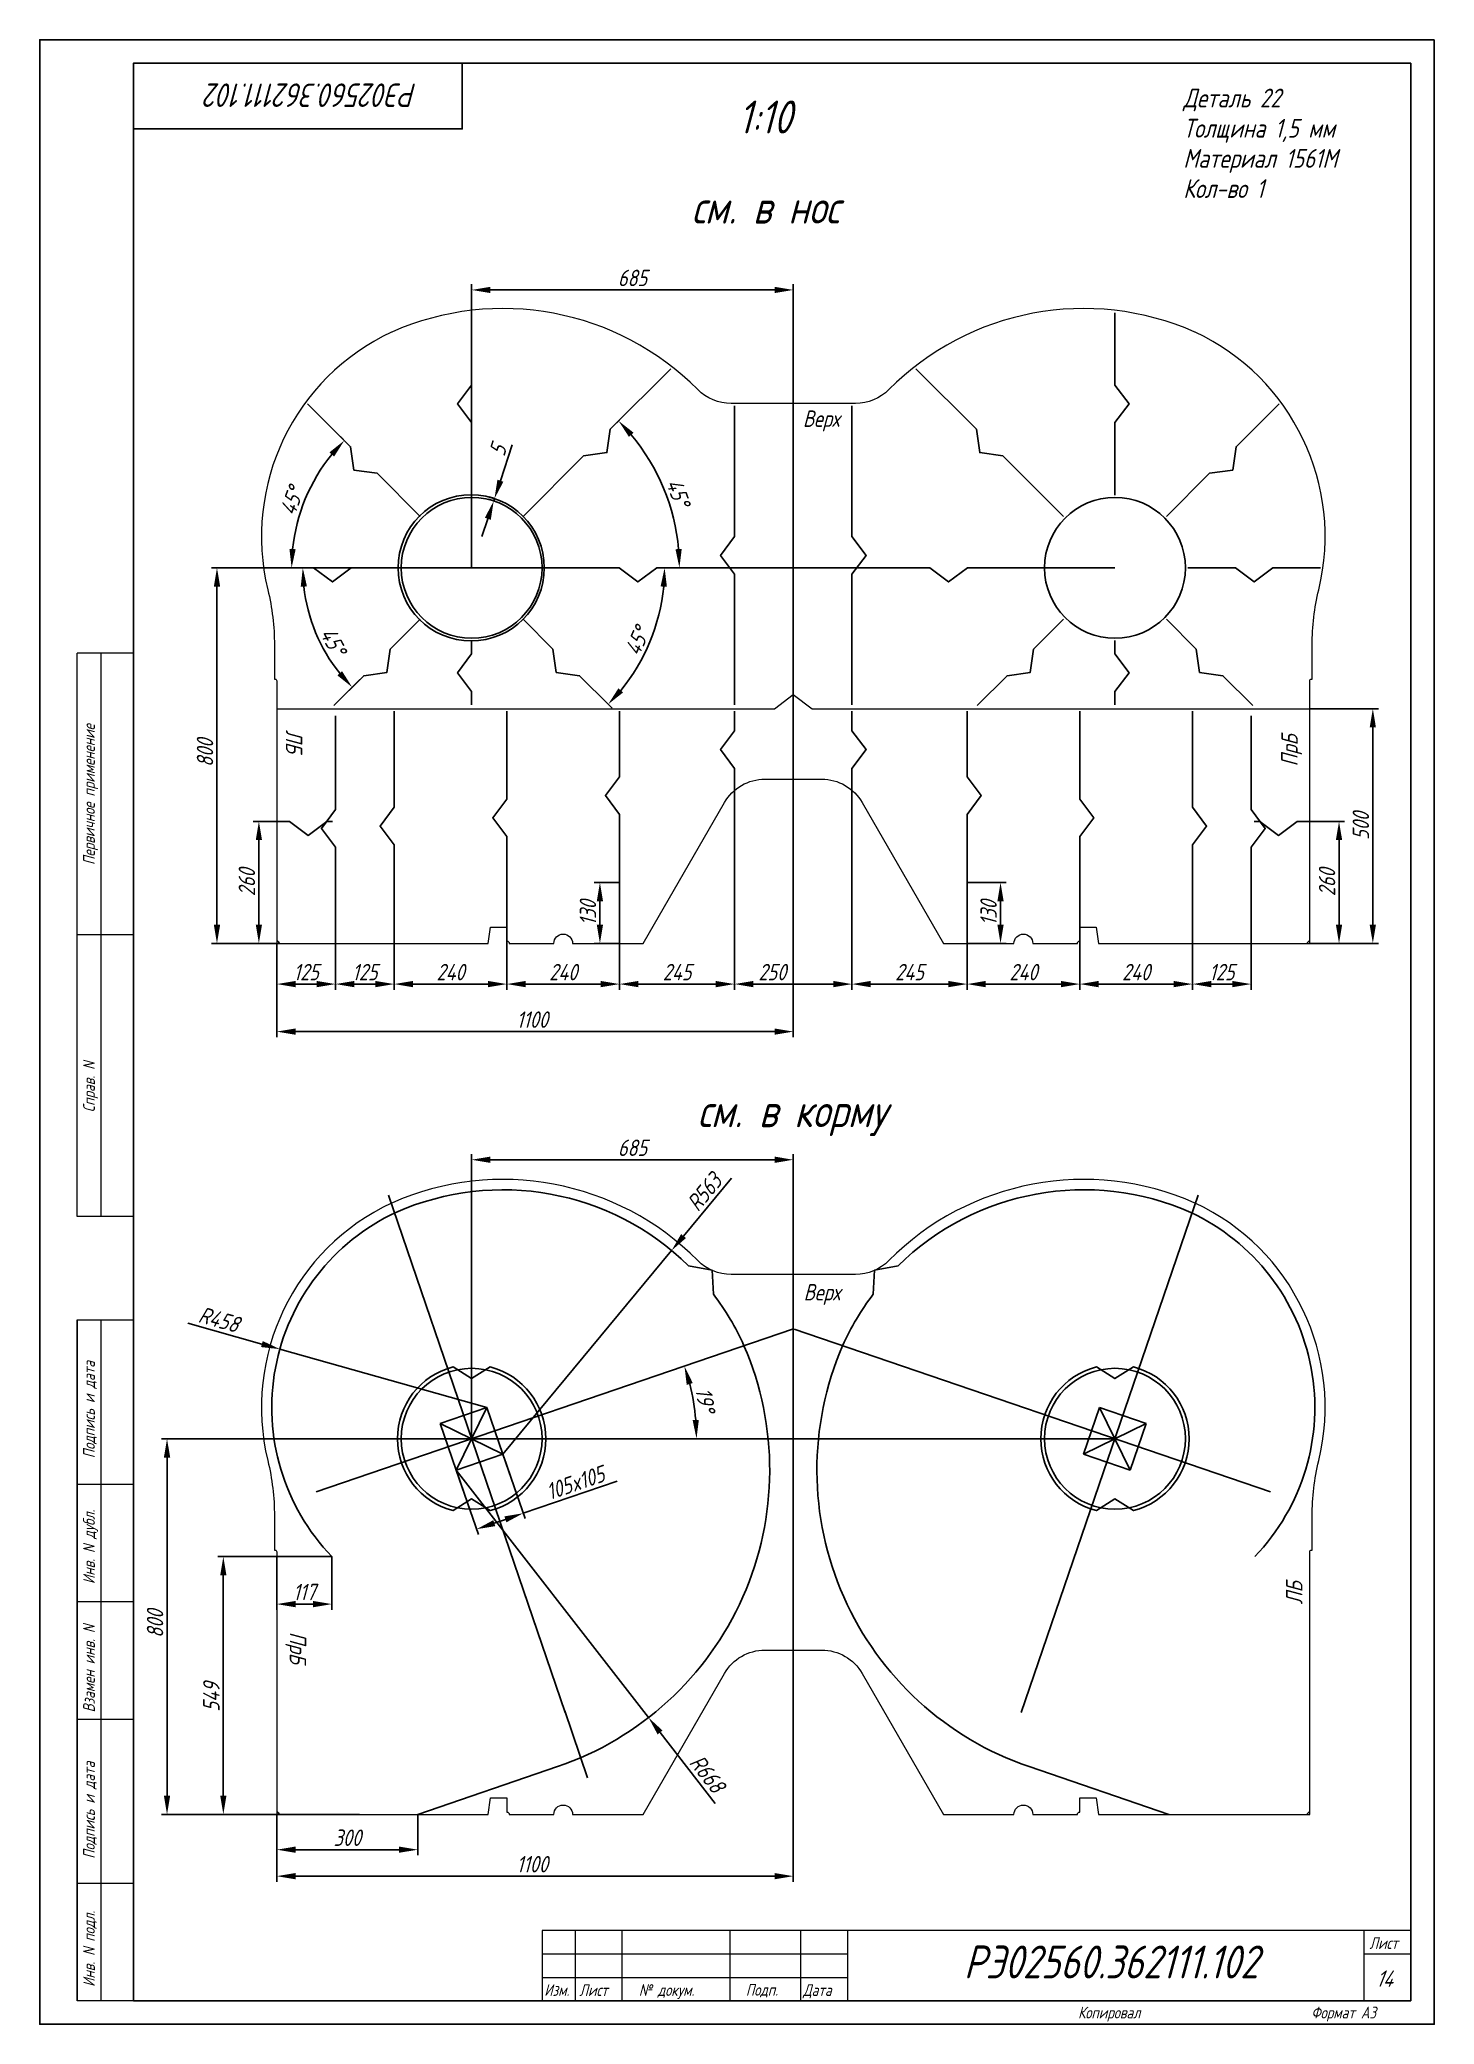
# Model space of a CAD drawing. Header units: millimetres. Extents: x 0 to 25500, y 2214 to 13380.
# Drawn here: x 7800 to 10770, y 5684 to 9910 of the extents above; entities that cross this region are included whole.
import ezdxf
from ezdxf.enums import TextEntityAlignment as Align

# ---------------------------------------------------------------- set-up
doc = ezdxf.new("R2010")
doc.units = ezdxf.units.MM
doc.linetypes.add('K5LT32777', pattern=[0])
doc.linetypes.add('SLD-Сплошная', pattern=[0])
for name, color, linetype in [('Frame', 6, 'Continuous'), ('pen_025', 1, 'Continuous'), ('ОСНОВНАЯ_НАДПИСЬ', 7, 'SLD-Сплошная'), ('ЧЕРТЕЖ', 7, 'Continuous')]:
    doc.layers.add(name, color=color, linetype=linetype)
doc.styles.add('SLDTEXTSTYLE0', font='ГОСТ тип А наклонный.ttf')
doc.styles.get("Standard").update_dxf_attribs({"font": 'ГОСТ тип А наклонный.ttf'})
doc.styles.add('ГОСТ', font='ГОСТ тип А.ttf', dxfattribs={"oblique": 15})
doc.dimstyles.new('dim10', dxfattribs={"dimscale": 0.4, "dimtxt": 87.5, "dimasz": 100, "dimexe": 30, "dimexo": 0, "dimgap": 20, "dimtad": 1, "dimdec": 0, "dimdsep": 46, "dimtxsty": 'Standard', "dimcen": 5, "dimadec": 0, "dimazin": 0, "dimtfac": 1, "dimtdec": 0, "dimtmove": 0, "dimatfit": 3, "dimfxl": 1, "dimtolj": 1, "dimtzin": 0, "dimarcsym": 0})

msp = doc.modelspace()

# ---------------------------------------------------------------- texts
at = {"color": 7, "insert": (10235.42, 9572.79), "char_height": 40, "width": 469.9461, "attachment_point": 7, "line_spacing_factor": 0.963855}
msp.add_mtext('Деталь 22\\PТолщина 1,5 мм\\PМатериал 1561M\\P\\pxt9;Кол-во 1', dxfattribs=at)
at = {"color": 7, "attachment_point": 5, "style": 'ГОСТ'}
for s, insert, char_height in [('\\A1;1:10', (9344.55, 9745.37), 70), ('{\\A1;см. в нос}', (9345.11, 9553.38), 70), ('\\A1;Верх', (9464.06, 9098.17), 35), ('{\\A1;см. в корму}', (9402.06, 7619.53), 70), ('\\A1;Верх', (9465.64, 7237.86), 35)]:
    msp.add_mtext(s, dxfattribs=dict(at, insert=insert, char_height=char_height))
at = {"color": 7, "char_height": 35, "attachment_point": 5, "style": 'ГОСТ'}
for s, insert, rotation in [('\\A1;ЛБ', (8341.97, 8415.89), 270), ('\\A1;ПрБ', (10466.35, 8396.28), 90), ('\\A1;ЛБ', (10471.74, 6602.06), 90), ('\\A1;ПрБ', (8345.37, 6485.47), 270)]:
    msp.add_mtext(s, dxfattribs=dict(at, insert=insert, rotation=rotation))

# ---------------------------------------------------------------- blocks, each defined once
blk = doc.blocks.new('stamp-side-22600')
at = {"layer": 'Frame'}
blk.add_line((-12, 0), (-12, 145), dxfattribs=at)
at = {"layer": 'Frame', "lineweight": 13}
for p, q in [((-12, 145), (0, 145)), ((-12, 110), (0, 110)), ((0, 85), (-12, 85)), ((-12, 60), (0, 60)), ((0, 25), (-12, 25)), ((0, 0), (-12, 0))]:
    blk.add_line(p, q, dxfattribs=at)
at = {"layer": 'Frame', "color": 7, "lineweight": 13}
blk.add_line((-7, 145), (-7, 0), dxfattribs=at)
at = {"color": 7, "lineweight": 13, "style": 'ГОСТ', "oblique": 15}
for s, p in [('Подпись и дата', (-8.25, 115.55)), ('Инв. N дубл.', (-8.25, 88.76)), ('Взамен инв. N', (-8.25, 61.42)), ('Подпись и дата', (-8.25, 30.25)), ('Инв. N подл.', (-8.25, 2.97))]:
    blk.add_text(s, height=2.5, rotation=90, dxfattribs=at).set_placement(p)
blk = doc.blocks.new('stamp-side-w22600')
at = {"layer": 'Frame', "lineweight": 13}
for p, q in [((0, 287), (-12, 287)), ((-12, 167), (-12, 287)), ((0, 227), (-12, 227)), ((0, 167), (-12, 167))]:
    blk.add_line(p, q, dxfattribs=at)
at = {"layer": 'Frame', "color": 7, "lineweight": 13}
blk.add_line((-7, 287), (-7, 167), dxfattribs=at)
blk.add_blockref('stamp-side-22600', (0, 0))
at = {"color": 7, "lineweight": 13, "style": 'ГОСТ', "oblique": 15}
for s, p in [('Первичное применение', (-8.25, 241.89)), ('Справ. N', (-8.25, 189.23))]:
    blk.add_text(s, height=2.5, rotation=90, dxfattribs=at).set_placement(p)
blk = doc.blocks.new('FrameA3v_2')
at = {"layer": 'Frame', "color": 7}
blk.add_lwpolyline([(297, 422.65), (0, 422.65), (0, 0), (297, 0)], close=True, dxfattribs=at)
at = {"layer": 'Frame'}
blk.add_lwpolyline([(90, 417.65), (90, 403.65), (20, 403.65)], dxfattribs=at)
blk.add_lwpolyline([(292, 417.65), (20, 417.65), (20, 5), (292, 5)], close=True, dxfattribs=at)
at = {"layer": 'ОСНОВНАЯ_НАДПИСЬ', "lineweight": 13}
for p, q in [((114, 20), (114, 5)), ((124, 20), (124, 5)), ((147, 20), (147, 5)), ((162, 20), (162, 5)), ((282, 20), (282, 5)), ((107, 15), (172, 15)), ((282, 15), (292, 15)), ((107, 10), (172, 10)), ((107, 5), (292, 5)), ((292, 5), (292, 5))]:
    blk.add_line(p, q, dxfattribs=at)
at = {"layer": 'ЧЕРТЕЖ', "color": 6, "lineweight": 13}
for p, q in [((292, 20), (107, 20)), ((107, 20), (107, 5)), ((172, 20), (172, 5))]:
    blk.add_line(p, q, dxfattribs=at)
blk.add_blockref('stamp-side-w22600', (20, 5))
at = {"layer": 'ОСНОВНАЯ_НАДПИСЬ', "lineweight": 13, "char_height": 2.5, "attachment_point": 1, "style": 'SLDTEXTSTYLE0'}
for s, insert in [('Лист', (283.18, 18.55)), ('Изм.', (107.45, 8.54)), ('Лист', (114.92, 8.53)), ('№ докум.', (127.6, 8.55)), ('Подп.', (150.39, 8.6)), ('Дата', (162.57, 8.54))]:
    blk.add_mtext(s, dxfattribs=dict(at, insert=insert))
at = {"layer": 'ОСНОВНАЯ_НАДПИСЬ', "lineweight": 13, "style": 'SLDTEXTSTYLE0', "oblique": 7.5}
blk.add_attdef('PAGE', (284.55, 7.97), '', height=3.5, dxfattribs=at)
at = {"layer": 'ЧЕРТЕЖ', "style": 'ГОСТ', "oblique": 15}
for s, p in [('Копировал', (227.76, 1.25)), ('Формат А3', (277.69, 1.25))]:
    blk.add_text(s, height=2.5, dxfattribs=at).set_placement(p, align=Align.CENTER)
blk.add_attdef('НОМЕР ЧЕРТЕЖА', text='', height=5, rotation=180, dxfattribs=at).set_placement((58.02, 410.83), align=Align.MIDDLE_CENTER)
blk.add_attdef('Номер чертежа', text='', height=7, dxfattribs=at).set_placement((228.15, 13.28), align=Align.MIDDLE_CENTER)
blk = doc.blocks.new('*D3523')
at = {"color": 0, "lineweight": -2}
for p, q in [((8719.9, 8785.3), (8719.9, 9389.1)), ((9404.9, 9197.7), (9404.9, 9389.1)), ((8759.9, 9377.1), (9364.9, 9377.1))]:
    blk.add_line(p, q, dxfattribs=at)
at = {"color": 0}
for points in [[(8759.9, 9383.7), (8759.9, 9370.4), (8719.9, 9377.1)], [(9364.9, 9370.4), (9364.9, 9383.7), (9404.9, 9377.1)]]:
    blk.add_solid(points, dxfattribs=at)
at = {"color": 0, "ltscale": 0.4, "insert": (9062.4, 9402.6), "char_height": 35, "attachment_point": 5}
blk.add_mtext('\\A1;685', dxfattribs=at)
blk = doc.blocks.new('*D3524')
at = {"color": 0, "lineweight": -2}
for p, q in [((8719.9, 8785.3), (8165.6, 8785.3)), ((8177.6, 8745.3), (8177.6, 8025.3)), ((8304.9, 7985.3), (8165.6, 7985.3))]:
    blk.add_line(p, q, dxfattribs=at)
at = {"color": 0}
for points in [[(8184.3, 8745.3), (8170.9, 8745.3), (8177.6, 8785.3)], [(8170.9, 8025.3), (8184.3, 8025.3), (8177.6, 7985.3)]]:
    blk.add_solid(points, dxfattribs=at)
at = {"color": 0, "ltscale": 0.4, "insert": (8152.1, 8391.1), "char_height": 35, "attachment_point": 5, "rotation": 90}
blk.add_mtext('\\A1;800', dxfattribs=at)
blk = doc.blocks.new('*D3526')
at = {"color": 0, "lineweight": -2}
for p, q in [((8304.9, 7985.3), (8304.9, 7785.6)), ((9404.9, 7872), (9404.9, 7785.6)), ((9364.9, 7797.6), (8344.9, 7797.6))]:
    blk.add_line(p, q, dxfattribs=at)
at = {"color": 0}
for points in [[(8344.9, 7804.3), (8344.9, 7790.9), (8304.9, 7797.6)], [(9364.9, 7790.9), (9364.9, 7804.3), (9404.9, 7797.6)]]:
    blk.add_solid(points, dxfattribs=at)
at = {"color": 0, "ltscale": 0.4, "insert": (8848.9, 7823.1), "char_height": 35, "attachment_point": 5}
blk.add_mtext('\\A1;1100', dxfattribs=at)
blk = doc.blocks.new('*D3535')
at = {"color": 0, "lineweight": -2}
for p, q in [((8115.2, 7176.7), (8273.2, 7132.2)), ((8752.6, 6997.2), (8311.7, 7121.4))]:
    blk.add_line(p, q, dxfattribs=at)
at = {"color": 0}
blk.add_solid([(8271.4, 7125.8), (8275, 7138.6), (8311.7, 7121.4)], dxfattribs=at)
at = {"color": 0, "ltscale": 0.4, "insert": (8181.9, 7184.4), "char_height": 35, "attachment_point": 5, "rotation": 344.2717}
blk.add_mtext('\\A1;R458', dxfattribs=at)
blk = doc.blocks.new('*D3536')
at = {"color": 0, "lineweight": -2}
for p, q in [((8786.6, 6897.9), (8833.6, 6760.5)), ((8687.2, 6863.9), (8734.2, 6726.5)), ((8829.7, 6771.9), (9030.1, 6840.4)), ((8768.2, 6750.8), (8791.8, 6758.9))]:
    blk.add_line(p, q, dxfattribs=at)
at = {"color": 0}
for points in [[(8794, 6752.6), (8789.7, 6765.2), (8829.7, 6771.9)], [(8766, 6757.1), (8770.3, 6744.5), (8730.3, 6737.9)]]:
    blk.add_solid(points, dxfattribs=at)
at = {"color": 0, "ltscale": 0.4, "insert": (8940.6, 6836.7), "char_height": 35, "attachment_point": 5, "rotation": 18.8816}
blk.add_mtext('\\A1;105x105', dxfattribs=at)
blk = doc.blocks.new('*D3537')
at = {"color": 0, "lineweight": -2}
for p, q in [((8687.2, 6863.9), (9096.6, 6336.7)), ((9121.1, 6305.1), (9238.6, 6153.8))]:
    blk.add_line(p, q, dxfattribs=at)
at = {"color": 0}
blk.add_solid([(9126.4, 6309.2), (9115.9, 6301), (9096.6, 6336.7)], dxfattribs=at)
at = {"color": 0, "ltscale": 0.4, "insert": (9221.8, 6217.1), "char_height": 35, "attachment_point": 5, "rotation": 307.8294}
blk.add_mtext('\\A1;R668', dxfattribs=at)
blk = doc.blocks.new('*D3538')
at = {"color": 0, "lineweight": -2}
blk.add_arc((8719.9, 6930.6), 478.9, 4.7872, 14.0944, dxfattribs=at)
at = {"color": 0}
for points in [[(9190.8, 7049.1), (9178, 7045.3), (9173, 7085.5)], [(9190.5, 6970.2), (9203.8, 6970.8), (9198.8, 6930.6)]]:
    blk.add_solid(points, dxfattribs=at)
at = {"color": 0, "ltscale": 0.4, "insert": (9217.5, 7013.3), "char_height": 35, "attachment_point": 5, "rotation": 279.4408}
blk.add_mtext('\\A1;19%%d', dxfattribs=at)
blk = doc.blocks.new('*D3539')
at = {"color": 0, "lineweight": -2}
for p, q in [((8719.9, 6930.6), (8719.9, 7536.7)), ((8759.9, 7524.7), (9364.9, 7524.7)), ((9404.9, 7343), (9404.9, 7536.7))]:
    blk.add_line(p, q, dxfattribs=at)
at = {"color": 0}
for points in [[(8759.9, 7531.4), (8759.9, 7518), (8719.9, 7524.7)], [(9364.9, 7518), (9364.9, 7531.4), (9404.9, 7524.7)]]:
    blk.add_solid(points, dxfattribs=at)
at = {"color": 0, "ltscale": 0.4, "insert": (9062.4, 7550.2), "char_height": 35, "attachment_point": 5}
blk.add_mtext('\\A1;685', dxfattribs=at)
blk = doc.blocks.new('*D3540')
at = {"color": 0, "lineweight": -2}
for p, q in [((8719.9, 6930.6), (8059.2, 6930.6)), ((8071.2, 6890.6), (8071.2, 6170.6)), ((8481.2, 6130.6), (8059.2, 6130.6))]:
    blk.add_line(p, q, dxfattribs=at)
at = {"color": 0}
for points in [[(8077.9, 6890.6), (8064.5, 6890.6), (8071.2, 6930.6)], [(8064.5, 6170.6), (8077.9, 6170.6), (8071.2, 6130.6)]]:
    blk.add_solid(points, dxfattribs=at)
at = {"color": 0, "ltscale": 0.4, "insert": (8045.7, 6536.4), "char_height": 35, "attachment_point": 5, "rotation": 90}
blk.add_mtext('\\A1;800', dxfattribs=at)
blk = doc.blocks.new('*D3541')
at = {"color": 0, "lineweight": -2}
for p, q in [((9273.6, 7485.8), (9171.2, 7362.1)), ((8786.6, 6897.9), (9145.6, 7331.3))]:
    blk.add_line(p, q, dxfattribs=at)
at = {"color": 0}
blk.add_solid([(9166, 7366.4), (9176.3, 7357.9), (9145.6, 7331.3)], dxfattribs=at)
at = {"color": 0, "ltscale": 0.4, "insert": (9215.5, 7455.6), "char_height": 35, "attachment_point": 5, "rotation": 50.3584}
blk.add_mtext('\\A1;R563', dxfattribs=at)
blk = doc.blocks.new('A$C15AB5C5C')
at = {"layer": 'pen_025', "color": 5, "linetype": 'Continuous'}
for p, q in [((-66.7, 32.7), (32.7, 66.7)), ((-66.7, 32.7), (32.7, 66.7)), ((-66.7, 32.7), (32.7, 66.7)), ((-66.7, 32.7), (32.7, 66.7)), ((32.7, 66.7), (-32.7, -66.7)), ((32.7, 66.7), (-32.7, -66.7)), ((32.7, 66.7), (66.7, -32.7)), ((-66.7, 32.7), (66.7, -32.7)), ((-66.7, 32.7), (66.7, -32.7)), ((-32.7, -66.7), (-66.7, 32.7)), ((66.7, -32.7), (-32.7, -66.7)), ((66.7, -32.7), (-32.7, -66.7)), ((66.7, -32.7), (-32.7, -66.7)), ((66.7, -32.7), (-32.7, -66.7))]:
    blk.add_line(p, q, dxfattribs=at)
blk = doc.blocks.new('*D3542')
at = {"color": 0, "lineweight": -2}
for p, q in [((8304.9, 6130.6), (8304.9, 5987)), ((9404.9, 6017.3), (9404.9, 5987)), ((9364.9, 5999), (8344.9, 5999))]:
    blk.add_line(p, q, dxfattribs=at)
at = {"color": 0}
for points in [[(8344.9, 6005.7), (8344.9, 5992.3), (8304.9, 5999)], [(9364.9, 5992.3), (9364.9, 6005.7), (9404.9, 5999)]]:
    blk.add_solid(points, dxfattribs=at)
at = {"color": 0, "ltscale": 0.4, "insert": (8848.9, 6024.5), "char_height": 35, "attachment_point": 5}
blk.add_mtext('\\A1;1100', dxfattribs=at)
blk = doc.blocks.new('*D3546')
at = {"color": 0, "lineweight": -2}
for p, q in [((8422.2, 6679.5), (8179.1, 6679.5)), ((8191.1, 6639.5), (8191.1, 6170.6)), ((8304.9, 6130.6), (8179.1, 6130.6))]:
    blk.add_line(p, q, dxfattribs=at)
at = {"color": 0}
for points in [[(8197.7, 6639.5), (8184.4, 6639.5), (8191.1, 6679.5)], [(8184.4, 6170.6), (8197.7, 6170.6), (8191.1, 6130.6)]]:
    blk.add_solid(points, dxfattribs=at)
at = {"color": 0, "ltscale": 0.4, "insert": (8165.6, 6380.5), "char_height": 35, "attachment_point": 5, "rotation": 90}
blk.add_mtext('\\A1;549', dxfattribs=at)
blk = doc.blocks.new('*D3547')
at = {"color": 0, "lineweight": -2}
for p, q in [((8304.9, 6130.6), (8304.9, 6043.4)), ((8605.2, 6130.6), (8605.2, 6043.4)), ((8344.9, 6055.4), (8565.2, 6055.4))]:
    blk.add_line(p, q, dxfattribs=at)
at = {"color": 0}
for points in [[(8344.9, 6062.1), (8344.9, 6048.8), (8304.9, 6055.4)], [(8565.2, 6048.8), (8565.2, 6062.1), (8605.2, 6055.4)]]:
    blk.add_solid(points, dxfattribs=at)
at = {"color": 0, "ltscale": 0.4, "insert": (8455.1, 6080.9), "char_height": 35, "attachment_point": 5}
blk.add_mtext('\\A1;300', dxfattribs=at)
blk = doc.blocks.new('*D3548')
at = {"color": 0, "lineweight": -2}
for p, q in [((8304.9, 6679.5), (8304.9, 6566.4)), ((8422.2, 6679.5), (8422.2, 6566.4)), ((8344.9, 6578.4), (8382.2, 6578.4))]:
    blk.add_line(p, q, dxfattribs=at)
at = {"color": 0}
for points in [[(8344.9, 6585.1), (8344.9, 6571.7), (8304.9, 6578.4)], [(8382.2, 6571.7), (8382.2, 6585.1), (8422.2, 6578.4)]]:
    blk.add_solid(points, dxfattribs=at)
at = {"color": 0, "ltscale": 0.4, "insert": (8363.5, 6604.1), "char_height": 35, "attachment_point": 5}
blk.add_mtext('\\A1;117', dxfattribs=at)
blk = doc.blocks.new('*D3550')
at = {"color": 0, "lineweight": -2}
for p, q in [((8304.9, 7985.3), (8304.9, 7886.8)), ((8429.9, 7985.3), (8429.9, 7886.8)), ((8344.9, 7898.8), (8389.9, 7898.8))]:
    blk.add_line(p, q, dxfattribs=at)
at = {"color": 0}
for points in [[(8344.9, 7905.5), (8344.9, 7892.1), (8304.9, 7898.8)], [(8389.9, 7892.1), (8389.9, 7905.5), (8429.9, 7898.8)]]:
    blk.add_solid(points, dxfattribs=at)
at = {"color": 0, "ltscale": 0.4, "insert": (8367.4, 7924.3), "char_height": 35, "attachment_point": 5}
blk.add_mtext('\\A1;125', dxfattribs=at)
blk = doc.blocks.new('*D3552')
at = {"color": 0, "lineweight": -2}
for p, q in [((8429.9, 7985.3), (8429.9, 7886.8)), ((8554.9, 7985.3), (8554.9, 7886.8)), ((8469.9, 7898.8), (8514.9, 7898.8))]:
    blk.add_line(p, q, dxfattribs=at)
at = {"color": 0}
for points in [[(8469.9, 7905.5), (8469.9, 7892.1), (8429.9, 7898.8)], [(8514.9, 7892.1), (8514.9, 7905.5), (8554.9, 7898.8)]]:
    blk.add_solid(points, dxfattribs=at)
at = {"color": 0, "ltscale": 0.4, "insert": (8492.4, 7924.3), "char_height": 35, "attachment_point": 5}
blk.add_mtext('\\A1;125', dxfattribs=at)
blk = doc.blocks.new('*D3553')
at = {"color": 0, "lineweight": -2}
for p, q in [((8794.9, 8020.3), (8794.9, 7886.8)), ((8554.9, 7985.3), (8554.9, 7886.8)), ((8594.9, 7898.8), (8754.9, 7898.8))]:
    blk.add_line(p, q, dxfattribs=at)
at = {"color": 0}
for points in [[(8594.9, 7905.5), (8594.9, 7892.1), (8554.9, 7898.8)], [(8754.9, 7892.1), (8754.9, 7905.5), (8794.9, 7898.8)]]:
    blk.add_solid(points, dxfattribs=at)
at = {"color": 0, "ltscale": 0.4, "insert": (8674.9, 7924.3), "char_height": 35, "attachment_point": 5}
blk.add_mtext('\\A1;240', dxfattribs=at)
blk = doc.blocks.new('*D3554')
at = {"color": 0, "lineweight": -2}
for p, q in [((9034.9, 8115.3), (9034.9, 7886.8)), ((8794.9, 8020.3), (8794.9, 7886.8)), ((8834.9, 7898.8), (8994.9, 7898.8))]:
    blk.add_line(p, q, dxfattribs=at)
at = {"color": 0}
for points in [[(8834.9, 7905.5), (8834.9, 7892.1), (8794.9, 7898.8)], [(8994.9, 7892.1), (8994.9, 7905.5), (9034.9, 7898.8)]]:
    blk.add_solid(points, dxfattribs=at)
at = {"color": 0, "ltscale": 0.4, "insert": (8914.9, 7924.3), "char_height": 35, "attachment_point": 5}
blk.add_mtext('\\A1;240', dxfattribs=at)
blk = doc.blocks.new('*D3555')
at = {"color": 0, "lineweight": -2}
for p, q in [((9279.9, 8311.3), (9279.9, 7886.8)), ((9034.9, 8115.3), (9034.9, 7886.8)), ((9074.9, 7898.8), (9239.9, 7898.8))]:
    blk.add_line(p, q, dxfattribs=at)
at = {"color": 0}
for points in [[(9074.9, 7905.5), (9074.9, 7892.1), (9034.9, 7898.8)], [(9239.9, 7892.1), (9239.9, 7905.5), (9279.9, 7898.8)]]:
    blk.add_solid(points, dxfattribs=at)
at = {"color": 0, "ltscale": 0.4, "insert": (9157.4, 7924.3), "char_height": 35, "attachment_point": 5}
blk.add_mtext('\\A1;245', dxfattribs=at)
blk = doc.blocks.new('*D3556')
at = {"color": 0, "lineweight": -2}
for p, q in [((9279.9, 8311.3), (9279.9, 7886.8)), ((9529.9, 8311.4), (9529.9, 7886.8)), ((9319.9, 7898.8), (9489.9, 7898.8))]:
    blk.add_line(p, q, dxfattribs=at)
at = {"color": 0}
for points in [[(9319.9, 7905.5), (9319.9, 7892.1), (9279.9, 7898.8)], [(9489.9, 7892.1), (9489.9, 7905.5), (9529.9, 7898.8)]]:
    blk.add_solid(points, dxfattribs=at)
at = {"color": 0, "ltscale": 0.4, "insert": (9360.1, 7924.3), "char_height": 35, "attachment_point": 5}
blk.add_mtext('\\A1;250', dxfattribs=at)
blk = doc.blocks.new('*D3557')
at = {"color": 0, "lineweight": -2}
for p, q in [((9529.9, 8311.4), (9529.9, 7886.8)), ((9774.9, 8115.3), (9774.9, 7886.8)), ((9569.9, 7898.8), (9734.9, 7898.8))]:
    blk.add_line(p, q, dxfattribs=at)
at = {"color": 0}
for points in [[(9569.9, 7905.5), (9569.9, 7892.1), (9529.9, 7898.8)], [(9734.9, 7892.1), (9734.9, 7905.5), (9774.9, 7898.8)]]:
    blk.add_solid(points, dxfattribs=at)
at = {"color": 0, "ltscale": 0.4, "insert": (9652.4, 7924.3), "char_height": 35, "attachment_point": 5}
blk.add_mtext('\\A1;245', dxfattribs=at)
blk = doc.blocks.new('*D3558')
at = {"color": 0, "lineweight": -2}
for p, q in [((9774.9, 8115.3), (9774.9, 7886.8)), ((10014.9, 8020.3), (10014.9, 7886.8)), ((9814.9, 7898.8), (9974.9, 7898.8))]:
    blk.add_line(p, q, dxfattribs=at)
at = {"color": 0}
for points in [[(9814.9, 7905.5), (9814.9, 7892.1), (9774.9, 7898.8)], [(9974.9, 7892.1), (9974.9, 7905.5), (10014.9, 7898.8)]]:
    blk.add_solid(points, dxfattribs=at)
at = {"color": 0, "ltscale": 0.4, "insert": (9894.9, 7924.3), "char_height": 35, "attachment_point": 5}
blk.add_mtext('\\A1;240', dxfattribs=at)
blk = doc.blocks.new('*D3559')
at = {"color": 0, "lineweight": -2}
for p, q in [((10014.9, 8020.3), (10014.9, 7886.8)), ((10254.9, 7985.3), (10254.9, 7886.8)), ((10054.9, 7898.8), (10214.9, 7898.8))]:
    blk.add_line(p, q, dxfattribs=at)
at = {"color": 0}
for points in [[(10054.9, 7905.5), (10054.9, 7892.1), (10014.9, 7898.8)], [(10214.9, 7892.1), (10214.9, 7905.5), (10254.9, 7898.8)]]:
    blk.add_solid(points, dxfattribs=at)
at = {"color": 0, "ltscale": 0.4, "insert": (10134.9, 7924.3), "char_height": 35, "attachment_point": 5}
blk.add_mtext('\\A1;240', dxfattribs=at)
blk = doc.blocks.new('*D3560')
at = {"color": 0, "lineweight": -2}
for p, q in [((10254.9, 7985.3), (10254.9, 7886.8)), ((10379.9, 7985.3), (10379.9, 7886.8)), ((10294.9, 7898.8), (10339.9, 7898.8))]:
    blk.add_line(p, q, dxfattribs=at)
at = {"color": 0}
for points in [[(10294.9, 7905.5), (10294.9, 7892.1), (10254.9, 7898.8)], [(10339.9, 7892.1), (10339.9, 7905.5), (10379.9, 7898.8)]]:
    blk.add_solid(points, dxfattribs=at)
at = {"color": 0, "ltscale": 0.4, "insert": (10317.4, 7924.3), "char_height": 35, "attachment_point": 5}
blk.add_mtext('\\A1;125', dxfattribs=at)
blk = doc.blocks.new('*D3563')
at = {"color": 0, "lineweight": -2}
for p, q in [((8368.2, 8785.3), (8348.3, 8785.3)), ((8482, 8547.3), (8457.1, 8522.5))]:
    blk.add_line(p, q, dxfattribs=at)
blk.add_arc((8719.9, 8785.3), 359.6, 186.3764, 218.6235, dxfattribs=at)
at = {"color": 0}
for points in [[(8369.2, 8745.7), (8355.9, 8744.9), (8360.3, 8785.3)], [(8434, 8556.3), (8443.9, 8565.2), (8465.6, 8531)]]:
    blk.add_solid(points, dxfattribs=at)
at = {"color": 0, "ltscale": 0.4, "insert": (8424.9, 8628.5), "char_height": 35, "attachment_point": 5, "rotation": 297.9841}
blk.add_mtext('\\A1;45%%d', dxfattribs=at)
blk = doc.blocks.new('*D3564')
at = {"color": 0, "lineweight": -2}
for p, q in [((8453.4, 9051.8), (8440.4, 9064.9)), ((8365.9, 8785.3), (8324.5, 8785.3))]:
    blk.add_line(p, q, dxfattribs=at)
blk.add_arc((8719.9, 8785.3), 383.4, 140.9687, 174.0199, dxfattribs=at)
at = {"color": 0}
for points in [[(8427, 9022.3), (8417.1, 9031.2), (8448.8, 9056.4)], [(8331.9, 8825.5), (8345.2, 8824.9), (8336.5, 8785.3)]]:
    blk.add_solid(points, dxfattribs=at)
at = {"color": 0, "ltscale": 0.4, "insert": (8336.6, 8927.6), "char_height": 35, "attachment_point": 5, "rotation": 69.6241}
blk.add_mtext('\\A1;45%%d', dxfattribs=at)
blk = doc.blocks.new('*D3567')
at = {"color": 0, "lineweight": -2}
for p, q in [((9028.9, 9094.3), (9041.3, 9106.7)), ((9141.5, 8785.3), (9174.4, 8785.3))]:
    blk.add_line(p, q, dxfattribs=at)
blk.add_arc((8719.9, 8785.3), 442.5, 5.1808, 39.8194, dxfattribs=at)
at = {"color": 0}
for points in [[(9064.7, 9073.1), (9054.9, 9064.1), (9032.8, 9098.2)], [(9154, 8824.9), (9167.3, 8825.5), (9162.4, 8785.3)]]:
    blk.add_solid(points, dxfattribs=at)
at = {"color": 0, "ltscale": 0.4, "insert": (9159.7, 8945.2), "char_height": 35, "attachment_point": 5, "rotation": 289.9882}
blk.add_mtext('\\A1;45%%d', dxfattribs=at)
blk = doc.blocks.new('*D3569')
at = {"color": 0, "lineweight": -2}
for p, q in [((9121.9, 8785.3), (9142.9, 8785.3)), ((9001.1, 8504.1), (9019, 8486.1))]:
    blk.add_line(p, q, dxfattribs=at)
blk.add_arc((8719.9, 8785.3), 411, 320.578, 354.4221, dxfattribs=at)
at = {"color": 0}
for points in [[(9135.7, 8745), (9122.3, 8745.6), (9130.9, 8785.3)], [(9032.5, 8528.7), (9042.4, 8519.8), (9010.6, 8494.6)]]:
    blk.add_solid(points, dxfattribs=at)
at = {"color": 0, "ltscale": 0.4, "insert": (9072.3, 8628.9), "char_height": 35, "attachment_point": 5, "rotation": 66.0761}
blk.add_mtext('\\A1;45%%d', dxfattribs=at)
blk = doc.blocks.new('*D3571')
at = {"color": 0, "lineweight": -2}
for p, q in [((8781.1, 8970.8), (8806.4, 9047.4)), ((8766.9, 8927.7), (8755.5, 8931.5)), ((8768.6, 8932.8), (8757.2, 8936.6)), ((8766.9, 8927.7), (8768.6, 8932.8)), ((8754.4, 8889.7), (8741.8, 8851.7))]:
    blk.add_line(p, q, dxfattribs=at)
at = {"color": 0}
for points in [[(8774.8, 8972.9), (8787.5, 8968.7), (8768.6, 8932.8)], [(8760.7, 8887.6), (8748, 8891.8), (8766.9, 8927.7)]]:
    blk.add_solid(points, dxfattribs=at)
at = {"color": 0, "ltscale": 0.4, "insert": (8775.8, 9036.1), "char_height": 35, "attachment_point": 5, "rotation": 71.7429}
blk.add_mtext('\\A1;5', dxfattribs=at)
blk = doc.blocks.new('*D3573')
at = {"color": 0, "lineweight": -2}
for p, q in [((9034.9, 8115.3), (8981.1, 8115.3)), ((8993.1, 8075.3), (8993.1, 8025.3)), ((9034.9, 7985.3), (8981.1, 7985.3))]:
    blk.add_line(p, q, dxfattribs=at)
at = {"color": 0}
for points in [[(8999.7, 8075.3), (8986.4, 8075.3), (8993.1, 8115.3)], [(8986.4, 8025.3), (8999.7, 8025.3), (8993.1, 7985.3)]]:
    blk.add_solid(points, dxfattribs=at)
at = {"color": 0, "ltscale": 0.4, "insert": (8967.6, 8050.3), "char_height": 35, "attachment_point": 5, "rotation": 90}
blk.add_mtext('\\A1;130', dxfattribs=at)
blk = doc.blocks.new('*D3575')
at = {"color": 0, "lineweight": -2}
for p, q in [((9774.9, 8115.3), (9858.2, 8115.3)), ((9846.2, 8075.3), (9846.2, 8025.3)), ((9774.9, 7985.3), (9858.2, 7985.3))]:
    blk.add_line(p, q, dxfattribs=at)
at = {"color": 0}
for points in [[(9852.9, 8075.3), (9839.6, 8075.3), (9846.2, 8115.3)], [(9839.6, 8025.3), (9852.9, 8025.3), (9846.2, 7985.3)]]:
    blk.add_solid(points, dxfattribs=at)
at = {"color": 0, "ltscale": 0.4, "insert": (9820.7, 8050.3), "char_height": 35, "attachment_point": 5, "rotation": 90}
blk.add_mtext('\\A1;130', dxfattribs=at)
blk = doc.blocks.new('*D3576')
at = {"color": 0, "lineweight": -2}
for p, q in [((8319.9, 8245.3), (8254.8, 8245.3)), ((8266.8, 8025.3), (8266.8, 8205.3)), ((8304.9, 7985.3), (8254.8, 7985.3))]:
    blk.add_line(p, q, dxfattribs=at)
at = {"color": 0}
for points in [[(8273.5, 8205.3), (8260.2, 8205.3), (8266.8, 8245.3)], [(8260.2, 8025.3), (8273.5, 8025.3), (8266.8, 7985.3)]]:
    blk.add_solid(points, dxfattribs=at)
at = {"color": 0, "ltscale": 0.4, "insert": (8241.3, 8115.3), "char_height": 35, "attachment_point": 5, "rotation": 90}
blk.add_mtext('\\A1;260', dxfattribs=at)
blk = doc.blocks.new('*D3577')
at = {"color": 0, "lineweight": -2}
for p, q in [((10489.9, 8245.3), (10579.1, 8245.3)), ((10567.1, 8025.3), (10567.1, 8205.3)), ((10504.9, 7985.3), (10579.1, 7985.3))]:
    blk.add_line(p, q, dxfattribs=at)
at = {"color": 0}
for points in [[(10573.8, 8205.3), (10560.4, 8205.3), (10567.1, 8245.3)], [(10560.4, 8025.3), (10573.8, 8025.3), (10567.1, 7985.3)]]:
    blk.add_solid(points, dxfattribs=at)
at = {"color": 0, "ltscale": 0.4, "insert": (10541.6, 8115.3), "char_height": 35, "attachment_point": 5, "rotation": 90}
blk.add_mtext('\\A1;260', dxfattribs=at)
blk = doc.blocks.new('*D3588')
at = {"color": 0, "lineweight": -2}
for p, q in [((10504.9, 8485.3), (10651.1, 8485.3)), ((10639.1, 8025.3), (10639.1, 8445.3)), ((10504.9, 7985.3), (10651.1, 7985.3))]:
    blk.add_line(p, q, dxfattribs=at)
at = {"color": 0}
for points in [[(10645.7, 8445.3), (10632.4, 8445.3), (10639.1, 8485.3)], [(10632.4, 8025.3), (10645.7, 8025.3), (10639.1, 7985.3)]]:
    blk.add_solid(points, dxfattribs=at)
at = {"color": 0, "ltscale": 0.4, "insert": (10613.6, 8235.3), "char_height": 35, "attachment_point": 5, "rotation": 90}
blk.add_mtext('\\A1;500', dxfattribs=at)

# ---------------------------------------------------------------- dimensions: what is measured, and where the dimension line sits
for base, p1, p2, override, picture, middle in [((9404.91, 9377.07), (8719.91, 8785.26), (9404.91, 9197.67), {"dimscale": 0.4}, '*D3523', (9062.41, 9402.57)), ((9279.91, 7898.81), (9034.91, 8115.26), (9279.91, 8311.26), {"dimscale": 0.4, "dimlfac": 1, "dimtxsty": 'Standard', "dimsah": 1, "dimtolj": 1}, '*D3555', (9157.41, 7924.31)), ((9774.91, 7898.81), (9529.91, 8311.41), (9774.91, 8115.26), {"dimscale": 0.4, "dimlfac": 1, "dimtxsty": 'Standard', "dimsah": 1, "dimtolj": 1}, '*D3557', (9652.41, 7924.31)), ((9034.91, 7898.81), (8794.91, 8020.26), (9034.91, 8115.26), {"dimscale": 0.4, "dimlfac": 1, "dimtxsty": 'Standard', "dimsah": 1, "dimtolj": 1}, '*D3554', (8914.91, 7924.31)), ((10014.91, 7898.81), (9774.91, 8115.26), (10014.91, 8020.26), {"dimscale": 0.4, "dimlfac": 1, "dimtxsty": 'Standard', "dimsah": 1, "dimtolj": 1}, '*D3558', (9894.91, 7924.31)), ((8794.91, 7898.81), (8554.91, 7985.26), (8794.91, 8020.26), {"dimscale": 0.4, "dimlfac": 1, "dimtxsty": 'Standard', "dimsah": 1, "dimtolj": 1}, '*D3553', (8674.91, 7924.31)), ((10254.91, 7898.81), (10014.91, 8020.26), (10254.91, 7985.26), {"dimscale": 0.4, "dimlfac": 1, "dimtxsty": 'Standard', "dimsah": 1, "dimtolj": 1}, '*D3559', (10134.91, 7924.31)), ((8429.91, 7898.81), (8304.91, 7985.26), (8429.91, 7985.26), {"dimscale": 0.4, "dimlfac": 1, "dimtxsty": 'Standard', "dimsah": 1, "dimtolj": 1}, '*D3550', (8367.41, 7924.31)), ((8554.91, 7898.81), (8429.91, 7985.26), (8554.91, 7985.26), {"dimscale": 0.4, "dimlfac": 1, "dimtxsty": 'Standard', "dimsah": 1, "dimtolj": 1}, '*D3552', (8492.41, 7924.31)), ((10379.91, 7898.81), (10254.91, 7985.26), (10379.91, 7985.26), {"dimscale": 0.4, "dimlfac": 1, "dimtxsty": 'Standard', "dimsah": 1, "dimtolj": 1}, '*D3560', (10317.41, 7924.31)), ((9404.91, 7524.68), (8719.91, 6930.55), (9404.91, 7342.96), {"dimscale": 0.4}, '*D3539', (9062.41, 7550.18)), ((8422.19, 6578.39), (8304.91, 6679.49), (8422.19, 6679.49), {"dimscale": 0.4}, '*D3548', (8363.55, 6604.11)), ((8605.21, 6055.45), (8304.91, 6130.55), (8605.21, 6130.56), {"dimscale": 0.4}, '*D3547', (8455.06, 6080.95))]:
    dim = msp.add_linear_dim(base=base, p1=p1, p2=p2, dimstyle='dim10', override=override)
    dim.commit()
    dim.dimension.update_dxf_attribs({"geometry": picture, "text_midpoint": middle})
for base, p1, p2, picture, middle in [((9103.15, 9006.52), (9028.93, 9094.28), (9141.49, 8785.26), '*D3567', (9135.78, 8936.52)), ((8387.88, 8977.01), (8365.86, 8785.26), (8453.44, 9051.83), '*D3564', (8360.47, 8918.76)), ((8372.56, 8692.18), (8481.96, 8547.3), (8368.21, 8785.26), '*D3563', (8402.35, 8616.52)), ((9116.94, 8678.87), (9121.89, 8785.26), (9001.1, 8504.06), '*D3569', (9095.63, 8618.57))]:
    dim = msp.add_angular_dim_3p(base=base, center=(8719.91, 8785.26), p1=p1, p2=p2, dimstyle='dim10', override={"dimscale": 0.4, "dimlfac": 1, "dimtxsty": 'Standard', "dimsah": 1, "dimtolj": 1})
    dim.commit()
    dim.dimension.update_dxf_attribs({"geometry": picture, "text_midpoint": middle, "dimtype": 165})
for base, p1, p2, angle, picture, middle in [((8768.59, 8932.82), (8766.9, 8927.7), (8768.59, 8932.82), 71.74287, '*D3571', (8775.8, 9036.07)), ((10639.06, 8485.26), (10504.91, 7985.26), (10504.91, 8485.26), 90, '*D3588', (10613.56, 8235.26)), ((8266.83, 8245.26), (8304.91, 7985.26), (8319.91, 8245.26), 90, '*D3576', (8241.33, 8115.26)), ((10567.12, 8245.26), (10504.91, 7985.26), (10489.91, 8245.26), 90, '*D3577', (10541.62, 8115.26)), ((8993.07, 7985.26), (9034.91, 8115.26), (9034.91, 7985.26), 90, '*D3573', (8967.57, 8050.26)), ((9846.24, 7985.26), (9774.91, 8115.26), (9774.91, 7985.26), 90, '*D3575', (9820.74, 8050.26))]:
    dim = msp.add_linear_dim(base=base, p1=p1, p2=p2, angle=angle, dimstyle='dim10', override={"dimscale": 0.4, "dimlfac": 1, "dimtxsty": 'Standard', "dimsah": 1, "dimtolj": 1})
    dim.commit()
    dim.dimension.update_dxf_attribs({"geometry": picture, "text_midpoint": middle})
for base, p1, p2, angle, picture, middle in [((8177.59, 7985.26), (8719.91, 8785.26), (8304.91, 7985.26), 270, '*D3524', (8177.59, 8391.13)), ((8304.91, 7797.59), (9404.91, 7872), (8304.91, 7985.26), 180, '*D3526', (8848.91, 7797.59)), ((8071.19, 6130.55), (8719.91, 6930.55), (8481.24, 6130.55), 270, '*D3540', (8071.19, 6536.42)), ((8191.06, 6130.55), (8422.19, 6679.49), (8304.91, 6130.55), 90, '*D3546', (8191.06, 6380.53)), ((8304.91, 5999), (9404.91, 6017.3), (8304.91, 6130.55), 180, '*D3542', (8848.91, 5999))]:
    dim = msp.add_linear_dim(base=base, p1=p1, p2=p2, angle=angle, dimstyle='dim10', override={"dimscale": 0.4})
    dim.commit()
    dim.dimension.update_dxf_attribs({"geometry": picture, "text_midpoint": middle, "dimtype": 160})
dim = msp.add_linear_dim(base=(9529.91, 7898.81), p1=(9279.91, 8311.26), p2=(9529.91, 8311.41), dimstyle='dim10', override={"dimscale": 0.4, "dimlfac": 1, "dimtxsty": 'Standard', "dimsah": 1, "dimtolj": 1})
dim.commit()
dim.dimension.update_dxf_attribs({"geometry": '*D3556', "text_midpoint": (9360.08, 7898.81), "dimtype": 160})
for center, mpoint, picture, middle in [((8786.58, 6897.93), (9145.63, 7331.32), '*D3541', (9215.5, 7455.62)), ((8752.6, 6997.22), (8311.74, 7121.37), '*D3535', (8181.88, 7184.43))]:
    dim = msp.add_radius_dim(center=center, mpoint=mpoint, dimstyle='dim10', override={"dimscale": 0.4})
    dim.commit()
    dim.dimension.update_dxf_attribs({"geometry": picture, "text_midpoint": middle})
dim = msp.add_angular_dim_2l(base=(9195.91, 6983.05), line1=((8719.91, 6930.55), (10089.91, 6930.55)), line2=((8388.94, 6817.35), (9402.96, 7164.16)), dimstyle='dim10', override={"dimscale": 0.4})
dim.commit()
dim.dimension.update_dxf_attribs({"geometry": '*D3538', "text_midpoint": (9217.46, 7013.28)})
dim = msp.add_linear_dim(base=(8829.67, 6771.86), p1=(8687.22, 6863.89), p2=(8786.57, 6897.87), angle=18.88156, text='<>x105', dimstyle='dim10', override={"dimscale": 0.4})
dim.commit()
dim.dimension.update_dxf_attribs({"geometry": '*D3536', "text_midpoint": (8948.82, 6812.61), "dimtype": 161})
dim = msp.add_radius_dim(center=(8687.22, 6863.89), mpoint=(9096.61, 6336.67), text='R668', dimstyle='dim10', override={"dimscale": 0.4})
dim.commit()
dim.dimension.update_dxf_attribs({"geometry": '*D3537', "text_midpoint": (9201.63, 6201.43), "dimtype": 164})

# ---------------------------------------------------------------- linework, layer by layer
at = {"color": 1}
for p, q in [((9404.91, 9197.67), (9404.91, 7872)), ((9404.91, 7342.96), (9404.91, 6017.3))]:
    msp.add_line(p, q, dxfattribs=at)
for p, q in [((8719.91, 8785.26), (8874.62, 8785.26)), ((9269.79, 8785.26), (9540.04, 8785.26)), ((9540.04, 8785.26), (9540.04, 8785.26)), ((9934.91, 8785.26), (10089.91, 8785.26)), ((8719.91, 6930.55), (10089.91, 6930.55))]:
    msp.add_line(p, q)
at = {"color": 7, "linetype": 'Continuous'}
for p, q in [((8919.33, 6347.48), (8542.55, 7449.11)), ((9890.49, 6347.48), (10267.27, 7449.11)), ((8388.94, 6817.35), (9402.96, 7164.16)), ((8388.94, 6817.35), (9402.96, 7164.16)), ((10420.88, 6817.35), (9406.86, 7164.16)), ((8711.82, 6954.21), (8919.33, 6347.48)), ((8788.6, 6891.95), (8817.44, 6807.61)), ((8788.6, 6891.95), (8817.44, 6807.61)), ((8689.25, 6857.97), (8718.09, 6773.63)), ((8689.25, 6857.97), (8718.09, 6773.63)), ((8918.14, 6350.97), (8966.9, 6208.38))]:
    msp.add_line(p, q, dxfattribs=at)
at = {"color": 3, "linetype": 'K5LT32777', "lineweight": 18}
for points in [[(9084.91, 7985.26), (9258.12, 8285.26, -0.2679495), (9344.72, 8335.26), (9465.1, 8335.26, -0.2679495), (9551.71, 8285.26), (9724.91, 7985.26), (9874.91, 7985.26, -1), (9914.91, 7985.26), (10009.91, 7985.26, -0.4142199), (10014.91, 7990.26), (10014.91, 8020.26), (10049.91, 8020.26), (10054.91, 7985.26), (10504.91, 7985.26), (10504.91, 8544.76, -0.4142379), (10508.41, 8548.26), (10509.91, 8548.26), (10509.91, 8620.63, -0.0596033), (10524.02, 8738.57, 0.3570091), (10260.63, 9287.09, 0.0050474), (10260.22, 9287.27, 0.3108976), (9608.36, 9164.78, -0.1997833), (9537.41, 9135.26), (9272.41, 9135.26, -0.1997884), (9201.46, 9164.78, 0.3109646), (8549.6, 9287.27, 0.0050171), (8549.19, 9287.09, 0.3570091), (8285.8, 8738.57, -0.0596033), (8299.91, 8620.63), (8299.91, 8548.26), (8301.41, 8548.26, -0.4142379), (8304.91, 8544.76), (8304.91, 7985.26), (8754.91, 7985.26), (8759.91, 8020.26), (8794.91, 8020.26), (8794.91, 7990.26, -0.4142199), (8799.91, 7985.26), (8894.91, 7985.26, -1), (8934.91, 7985.26)], [(9084.91, 6130.55), (9258.12, 6430.55, -0.2679495), (9344.72, 6480.55), (9465.1, 6480.55, -0.2679495), (9551.71, 6430.55), (9724.91, 6130.55), (9874.91, 6130.55, -1), (9914.91, 6130.55), (10009.91, 6130.55, -0.4142199), (10014.91, 6135.55), (10014.91, 6165.55), (10049.91, 6165.55), (10054.91, 6130.55), (10504.91, 6130.55), (10504.91, 6690.05, -0.4142379), (10508.41, 6693.55), (10509.91, 6693.55), (10509.91, 6765.92, -0.0596033), (10524.02, 6883.87, 0.3570091), (10260.63, 7432.38, 0.0050474), (10260.22, 7432.57, 0.3108976), (9608.36, 7310.08, -0.1997833), (9537.41, 7280.55), (9272.41, 7280.55, -0.1997884), (9201.46, 7310.08, 0.3109646), (8549.6, 7432.56, 0.0050171), (8549.19, 7432.38, 0.3570091), (8285.8, 6883.87, -0.0596033), (8299.91, 6765.92), (8299.91, 6693.55), (8301.41, 6693.55, -0.4142379), (8304.91, 6690.05), (8304.91, 6130.55), (8754.91, 6130.55), (8759.91, 6165.55), (8794.91, 6165.55), (8794.91, 6135.55, -0.4142199), (8799.91, 6130.55), (8894.91, 6130.55, -1), (8934.91, 6130.55)]]:
    msp.add_lwpolyline(points, format="xyb", close=True, dxfattribs=at)
at = {"color": 1}
for points in [[(8719.91, 8940.26), (8719.91, 9094.46), (8689.91, 9134.46), (8719.91, 9174.46), (8719.91, 9328.66)], [(10089.91, 9328.66), (10089.91, 9174.46), (10119.91, 9134.46), (10089.91, 9094.46), (10089.91, 8940.26)], [(9143.91, 9209.26), (9014.99, 9080.34), (9007.92, 9030.84), (8958.43, 9023.77), (8829.51, 8894.86)], [(9980.31, 8894.86), (9851.4, 9023.77), (9801.9, 9030.84), (9794.83, 9080.34), (9665.91, 9209.26)], [(8610.31, 8894.86), (8518.64, 8986.52), (8469.14, 8993.59), (8462.07, 9043.09), (8370.41, 9134.76)], [(9279.91, 8493.26), (9279.91, 8771.76), (9249.91, 8811.76), (9279.91, 8851.76), (9279.91, 9130.26)], [(9529.91, 9130.26), (9529.91, 8851.76), (9559.91, 8811.76), (9529.91, 8771.76), (9529.91, 8493.26)], [(10439.41, 9134.76), (10347.75, 9043.09), (10340.68, 8993.59), (10291.18, 8986.52), (10199.51, 8894.86)], [(8564.91, 8785.26), (8463.41, 8785.26), (8423.41, 8755.26), (8383.41, 8785.26), (8281.91, 8785.26)], [(9273.41, 8785.26), (9114.16, 8785.26), (9074.16, 8755.26), (9034.16, 8785.26), (8874.62, 8785.26)], [(9934.91, 8785.26), (9775.66, 8785.26), (9735.66, 8755.26), (9695.66, 8785.26), (9536.41, 8785.26)], [(10527.91, 8785.26), (10426.41, 8785.26), (10386.41, 8755.26), (10346.41, 8785.26), (10244.91, 8785.26)], [(8610.31, 8675.66), (8546.66, 8612.01), (8539.59, 8562.51), (8490.09, 8555.44), (8426.44, 8491.79)], [(9013.37, 8491.79), (8949.73, 8555.44), (8900.23, 8562.51), (8893.16, 8612.01), (8829.51, 8675.66)], [(9980.31, 8675.66), (9916.67, 8612.01), (9909.6, 8562.51), (9860.1, 8555.44), (9796.45, 8491.79)], [(10383.38, 8491.79), (10319.73, 8555.44), (10270.23, 8562.51), (10263.16, 8612.01), (10199.51, 8675.66)], [(8719.91, 8493.26), (8719.91, 8521.76), (8689.91, 8561.76), (8719.91, 8601.76), (8719.91, 8630.26)], [(10089.91, 8630.26), (10089.91, 8601.76), (10119.91, 8561.76), (10089.91, 8521.76), (10089.91, 8493.26)], [(8429.91, 7985.26), (8429.91, 8190.26), (8399.91, 8230.26), (8429.91, 8270.26), (8429.91, 8470.26)], [(8554.91, 7985.26), (8554.91, 8195.26), (8524.91, 8235.26), (8554.91, 8275.26), (8554.91, 8480.26)], [(8794.91, 8020.26), (8794.91, 8212.76), (8764.91, 8252.76), (8794.91, 8292.76), (8794.91, 8480.26)], [(9034.91, 8115.26), (9034.91, 8260.26), (9004.91, 8300.26), (9034.91, 8340.26), (9034.91, 8480.26)], [(9279.91, 8311.26), (9279.91, 8358.26), (9249.91, 8398.26), (9279.91, 8438.26), (9279.91, 8480.26)], [(9529.91, 8480.26), (9529.91, 8438.26), (9559.91, 8398.26), (9529.91, 8358.26), (9529.91, 8311.26)], [(9774.91, 8480.26), (9774.91, 8340.26), (9804.91, 8300.26), (9774.91, 8260.26), (9774.91, 8115.26)], [(10014.91, 8480.26), (10014.91, 8292.76), (10044.91, 8252.76), (10014.91, 8212.76), (10014.91, 8020.26)], [(10254.91, 8480.26), (10254.91, 8275.26), (10284.91, 8235.26), (10254.91, 8195.26), (10254.91, 7985.26)], [(10379.91, 8470.26), (10379.91, 8270.26), (10409.91, 8230.26), (10379.91, 8190.26), (10379.91, 7985.26)], [(8423.41, 8245.26), (8411.66, 8245.26), (8371.66, 8215.26), (8331.66, 8245.26), (8319.91, 8245.26)], [(10489.91, 8245.26), (10478.16, 8245.26), (10438.16, 8215.26), (10398.16, 8245.26), (10386.41, 8245.26)]]:
    msp.add_lwpolyline(points, dxfattribs=at)
at = {"color": 6, "lineweight": 18}
msp.add_lwpolyline([(8304.91, 8485.26), (9364.91, 8485.26), (9404.91, 8515.26), (9444.91, 8485.26), (10504.91, 8485.26)], dxfattribs=at)
at = {"color": 6, "ltscale": 10}
for points in [[(8422.19, 6679.49, -0.514019), (8558.51, 7412.45, -0.3081559), (9181.85, 7298.52), (9231.84, 7289.24), (9234.63, 7238.48, -0.0569283), (9299.91, 7128.65, -0.4374468), (8902.91, 6232.25), (8605.21, 6130.57)], [(10204.61, 6130.57), (9906.91, 6232.25, -0.4374468), (9509.91, 7128.65, -0.0569484), (9575.19, 7238.51), (9577.97, 7289.27), (9627.96, 7298.55, -0.3082238), (10251.31, 7412.45, -0.514019), (10387.63, 6679.49, -0.514019)]]:
    msp.add_lwpolyline(points, format="xyb", dxfattribs=at)
at = {"color": 1}
for points in [[(8877.91, 6930.55, 0.3418628), (8759.49, 7083.52), (8719.91, 7058.55), (8680.34, 7083.52, 0.3418628), (8561.91, 6930.55, 0.3418628)], [(10247.91, 6930.55, 0.3418628), (10129.48, 7083.52), (10089.91, 7058.55), (10050.34, 7083.52, 0.3418628), (9931.91, 6930.55, 0.3418628)], [(8561.91, 6930.55, 0.3418628), (8680.34, 6777.59), (8719.91, 6802.55), (8759.49, 6777.59, 0.3418628), (8877.91, 6930.55, 0.3418628)], [(9931.91, 6930.55, 0.3418628), (10050.34, 6777.59), (10089.91, 6802.55), (10129.48, 6777.59, 0.3418628), (10247.91, 6930.55, 0.3418628)]]:
    msp.add_lwpolyline(points, format="xyb", dxfattribs=at)
at = {"color": 7, "ltscale": 0.4}
msp.add_circle((8718.91, 8785.26), 155.71, dxfattribs=at)
at = {"color": 3, "ltscale": 25}
for centre in [(8719.91, 8785.26), (10089.91, 8785.26), (8719.91, 6930.55), (10089.91, 6930.55)]:
    msp.add_circle(centre, 150, dxfattribs=at)
for centre, start, end in [((8304.91, 7985.26), 0, 90), ((10504.91, 7985.26), 90, 180), ((8304.91, 6130.55), 0, 90), ((10504.91, 6130.55), 90, 180)]:
    msp.add_arc(centre, 5, start, end, dxfattribs=at)

# ---------------------------------------------------------------- block references
at = {"color": 7, "ltscale": 0.4, "xscale": 10, "yscale": 10, "zscale": 10}
msp.add_blockref('FrameA3v_2', (7800.02, 5683.53), dxfattribs=at).add_auto_attribs({'НОМЕР ЧЕРТЕЖА': 'РЭ02560.362111.102', 'Номер чертежа': 'РЭ02560.362111.102', 'PAGE': '14'})
msp.add_blockref('A$C15AB5C5C', (8719.91, 6930.55))
at = {"xscale": -1}
msp.add_blockref('A$C15AB5C5C', (10089.91, 6930.55), dxfattribs=at)

msp.set_redraw_order([(e.dxf.handle, doc.entitydb.next_handle()) for e in msp.query("TEXT MTEXT ATTDEF DIMENSION ARC_DIMENSION")])  # texts and dimensions are drawn at this point

doc.saveas('drawing.dxf')
